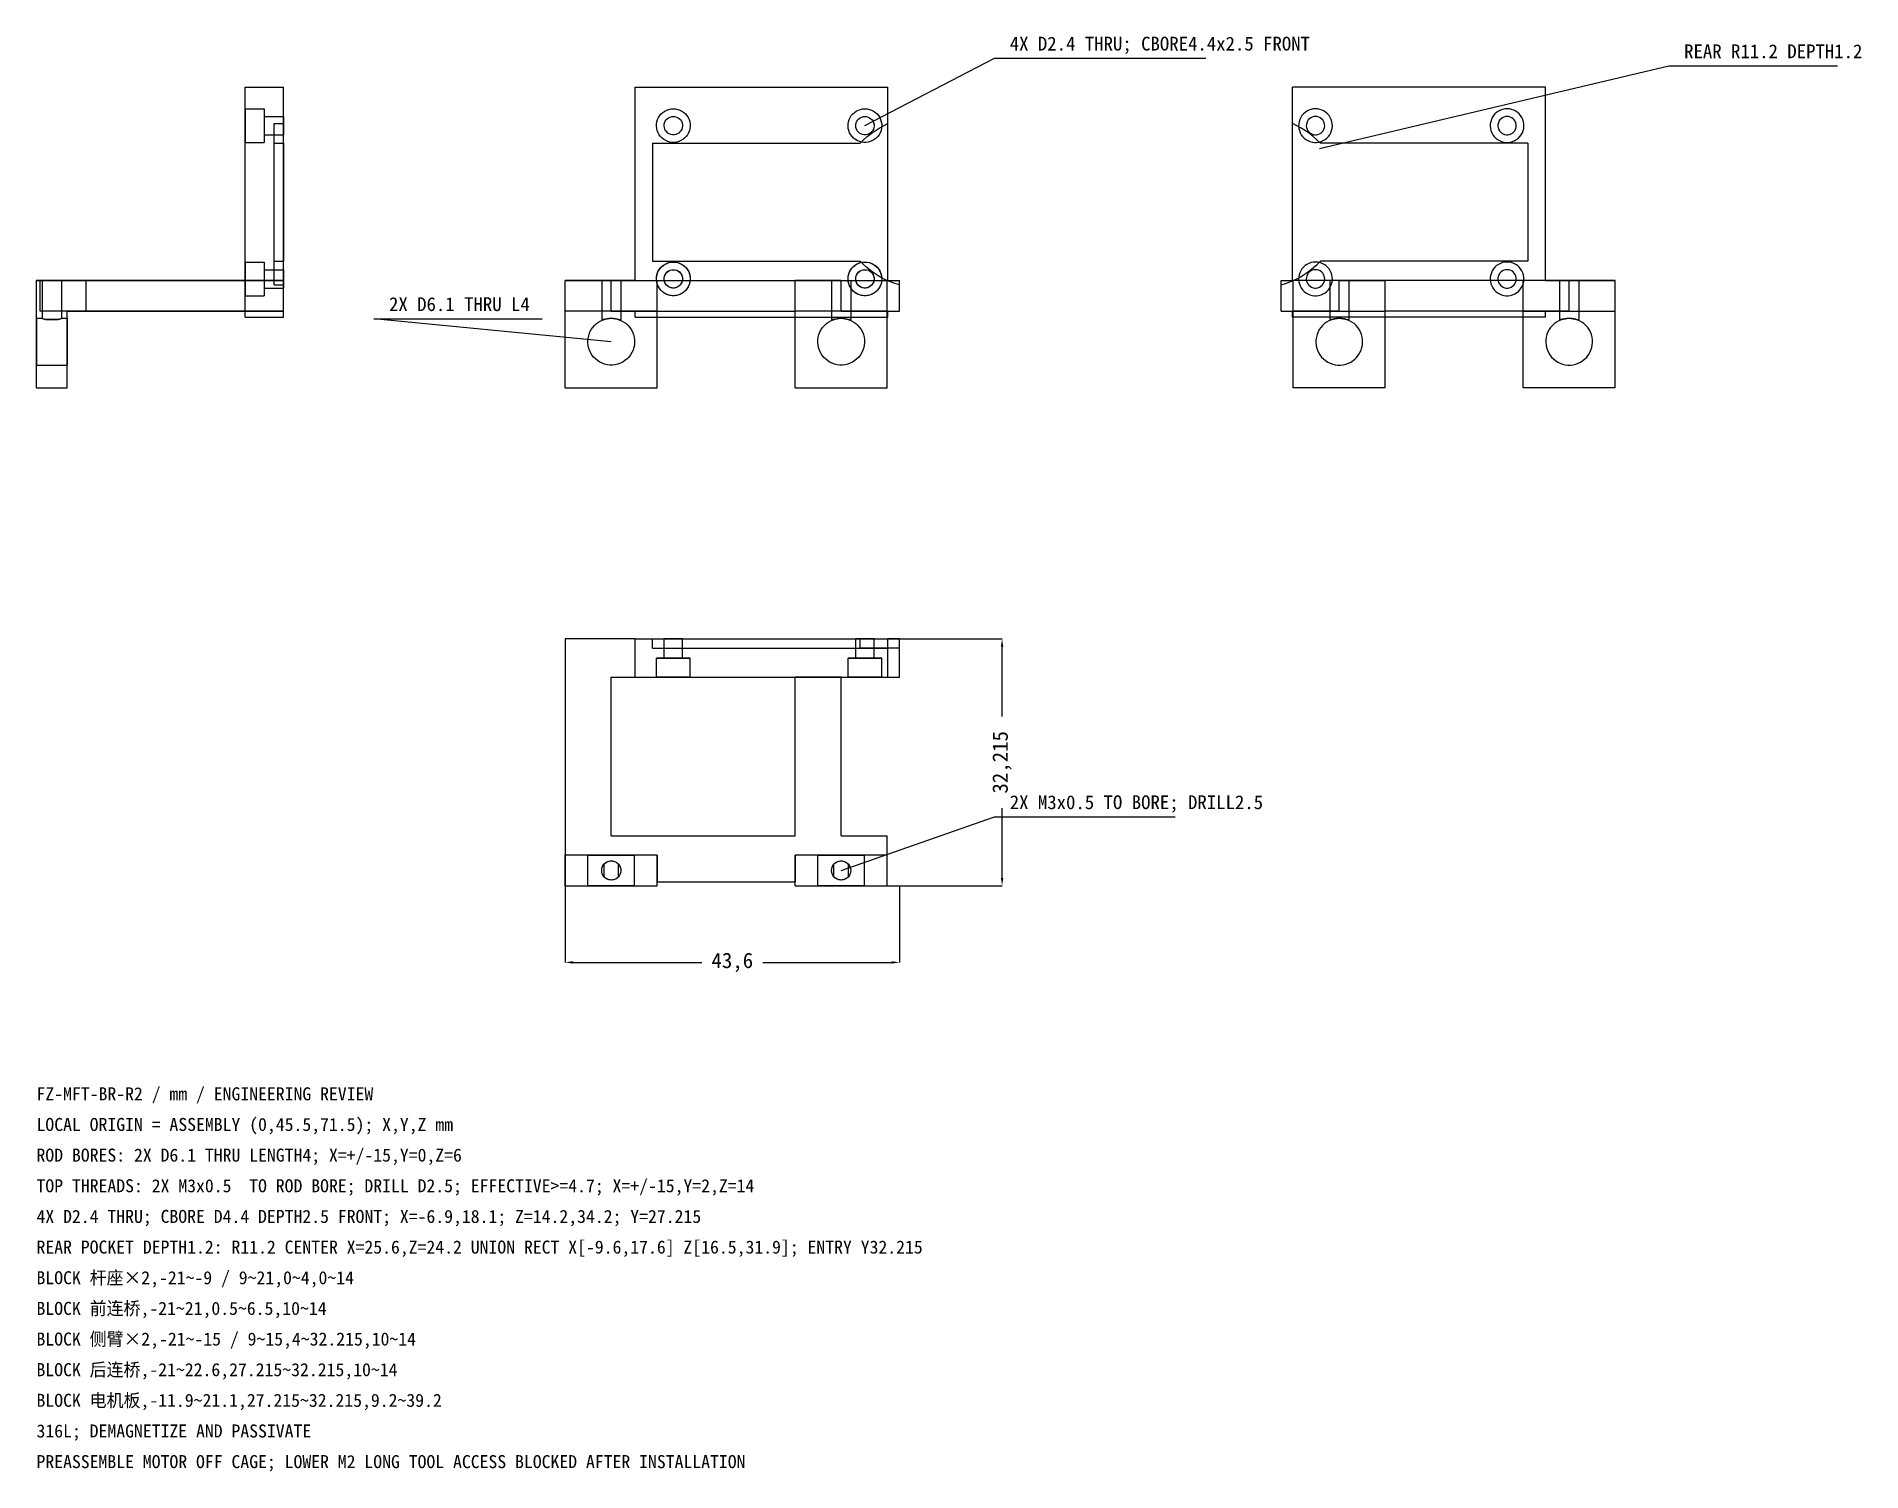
# Model space of a CAD drawing. Header units: millimetres. Extents: x -90 to 148, y -76 to 111.
import ezdxf

# ---------------------------------------------------------------- set-up
doc = ezdxf.new("R2010")
doc.units = ezdxf.units.MM
for name, color, linetype in [('DIM', 3, 'Continuous'), ('HIDDEN', 8, 'Continuous'), ('LEADERS', 4, 'Continuous'), ('NOTES', 7, 'Continuous'), ('VISIBLE', 7, 'Continuous')]:
    doc.layers.add(name, color=color, linetype=linetype)
doc.dimstyles.get("Standard").update_dxf_attribs({"dimtxt": 2.5, "dimasz": 2.5, "dimexe": 1.25, "dimexo": 0.625, "dimtad": 1, "dimcen": 2.5, "dimazin": 3, "dimtfac": 1, "dimtmove": 0, "dimatfit": 3})

msp = doc.modelspace()

# ---------------------------------------------------------------- texts
at = {"layer": 'NOTES'}
for s, height, p in [('4X D2.4 THRU; CBORE4.4x2.5 FRONT', 1.8, (37, 109)), ('REAR R11.2 DEPTH1.2', 1.8, (125, 108)), ('2X D6.1 THRU L4', 1.8, (-44, 75)), ('2X M3x0.5 TO BORE; DRILL2.5', 1.8, (37, 10)), ('FZ-MFT-BR-R2 / mm / ENGINEERING REVIEW', 1.7, (-90, -28)), ('LOCAL ORIGIN = ASSEMBLY (0,45.5,71.5); X,Y,Z mm', 1.7, (-90, -32)), ('ROD BORES: 2X D6.1 THRU LENGTH4; X=+/-15,Y=0,Z=6', 1.7, (-90, -36)), ('TOP THREADS: 2X M3x0.5  TO ROD BORE; DRILL D2.5; EFFECTIVE>=4.7; X=+/-15,Y=2,Z=14', 1.7, (-90, -40)), ('4X D2.4 THRU; CBORE D4.4 DEPTH2.5 FRONT; X=-6.9,18.1; Z=14.2,34.2; Y=27.215', 1.7, (-90, -44)), ('REAR POCKET DEPTH1.2: R11.2 CENTER X=25.6,Z=24.2 UNION RECT X[-9.6,17.6] Z[16.5,31.9]; ENTRY Y32.215', 1.7, (-90, -48)), ('BLOCK 杆座×2,-21~-9 / 9~21,0~4,0~14', 1.7, (-90, -52)), ('BLOCK 前连桥,-21~21,0.5~6.5,10~14', 1.7, (-90, -56)), ('BLOCK 侧臂×2,-21~-15 / 9~15,4~32.215,10~14', 1.7, (-90, -60)), ('BLOCK 后连桥,-21~22.6,27.215~32.215,10~14', 1.7, (-90, -64)), ('BLOCK 电机板,-11.9~21.1,27.215~32.215,9.2~39.2', 1.7, (-90, -68)), ('316L; DEMAGNETIZE AND PASSIVATE', 1.7, (-90, -72)), ('PREASSEMBLE MOTOR OFF CAGE; LOWER M2 LONG TOOL ACCESS BLOCKED AFTER INSTALLATION', 1.7, (-90, -76))]:
    msp.add_text(s, height=height, dxfattribs=at).set_placement(p)

# ---------------------------------------------------------------- blocks, each defined once
blk = doc.blocks.new('_CLOSEDFILLED')
at = {"color": 0, "linetype": 'BYBLOCK'}
blk.add_solid([(-1, 0.16), (0, 0), (-1, -0.16)], dxfattribs=at)
blk = doc.blocks.new('*D1')
for p, q in [((-21, 0), (-21, -10)), ((22.6, 0), (22.6, -10)), ((-20, -10), (-3.2, -10)), ((4.8, -10), (21.6, -10))]:
    blk.add_line(p, q)
at = {"layer": 'Defpoints'}
for p in [(-21, 0), (22.6, 0), (-21, -10)]:
    blk.add_point(p, dxfattribs=at)
at = {"layer": 'DIM', "rotation": 180}
blk.add_blockref('_CLOSEDFILLED', (-21, -10), dxfattribs=at)
at = {"layer": 'DIM'}
blk.add_blockref('_CLOSEDFILLED', (22.6, -10), dxfattribs=at)
at = {"layer": 'DIM', "insert": (0.8, -10), "char_height": 2, "attachment_point": 5}
blk.add_mtext('43,6', dxfattribs=at)
blk = doc.blocks.new('*D2')
for p, q in [((21, 32.21), (36, 32.21)), ((36, 22.11), (36, 31.21)), ((36, 1), (36, 10.11)), ((21, 0), (36, 0))]:
    blk.add_line(p, q)
at = {"layer": 'Defpoints'}
for p in [(21, 32.21), (21, 0), (36, 0)]:
    blk.add_point(p, dxfattribs=at)
at = {"layer": 'DIM'}
for p, rotation in [((36, 32.21), 90), ((36, 0), 270)]:
    blk.add_blockref('_CLOSEDFILLED', p, dxfattribs=dict(at, rotation=rotation))
at = {"layer": 'DIM', "insert": (36, 16.11), "char_height": 2, "attachment_point": 5, "rotation": 90}
blk.add_mtext('32,215', dxfattribs=at)

# ---------------------------------------------------------------- dimensions: what is measured, and where the dimension line sits
at = {"layer": 'DIM'}
dim = msp.add_linear_dim(base=(36, 0), p1=(21, 0), p2=(21, 32.21497), angle=90, dimstyle='Standard', override={"dimtxt": 2, "dimasz": 1, "dimdec": 4}, dxfattribs=at)
dim.commit()
dim.dimension.update_dxf_attribs({"geometry": '*D2', "text_midpoint": (36, 16.10748)})
dim = msp.add_linear_dim(base=(-21, -10), p1=(-21, 0), p2=(22.6, 0), dimstyle='Standard', override={"dimtxt": 2, "dimasz": 1, "dimdec": 4}, dxfattribs=at)
dim.commit()
dim.dimension.update_dxf_attribs({"geometry": '*D1', "text_midpoint": (0.8, -10)})

# ---------------------------------------------------------------- linework, layer by layer
at = {"layer": 'HIDDEN'}
for points in [[(-57.78503, 79), (-57.78503, 104.2)], [(21.1, 99.45622), (21.1, 104.2)], [(73.9, 79), (73.9, 104.2)], [(-62.78503, 101.4), (-62.78503, 101.34484), (-62.78503, 101.18213), (-62.78503, 100.92003), (-62.78503, 100.57168), (-62.78503, 100.15454), (-62.78503, 99.68955), (-62.78503, 99.2), (-62.78503, 98.71045), (-62.78503, 98.24546), (-62.78503, 97.82832), (-62.78503, 97.47997), (-62.78503, 97.21787), (-62.78503, 97.05516), (-62.78503, 97)], [(-62.78503, 101.4), (-60.28503, 101.4)], [(-60.28503, 101.4), (-60.28503, 101.34484), (-60.28503, 101.18213), (-60.28503, 100.92003), (-60.28503, 100.57168), (-60.28503, 100.15454), (-60.28503, 99.68955), (-60.28503, 99.2), (-60.28503, 98.71045), (-60.28503, 98.24546), (-60.28503, 97.82832), (-60.28503, 97.47997), (-60.28503, 97.21787), (-60.28503, 97.05516), (-60.28503, 97)], [(-60.28503, 100.4), (-57.78503, 100.4)], [(-60.28503, 100.4), (-60.28503, 100.36991), (-60.28503, 100.28116), (-60.28503, 100.1382), (-60.28503, 99.94819), (-60.28503, 99.72066), (-60.28503, 99.46703), (-60.28503, 99.2), (-60.28503, 98.93297), (-60.28503, 98.67934), (-60.28503, 98.45181), (-60.28503, 98.2618), (-60.28503, 98.11884), (-60.28503, 98.03009), (-60.28503, 98)], [(-57.78503, 100.4), (-57.78503, 100.36991), (-57.78503, 100.28116), (-57.78503, 100.1382), (-57.78503, 99.94819), (-57.78503, 99.72066), (-57.78503, 99.46703), (-57.78503, 99.2), (-57.78503, 98.93297), (-57.78503, 98.67934), (-57.78503, 98.45181), (-57.78503, 98.2618), (-57.78503, 98.11884), (-57.78503, 98.03009), (-57.78503, 98)], [(76.9, 101.4), (76.60677, 101.38037), (76.31877, 101.32183), (76.04114, 101.22543), (75.77884, 101.09288), (75.53655, 100.92656), (75.31859, 100.72942), (75.12885, 100.505), (74.97071, 100.25728), (74.847, 99.9907), (74.75993, 99.71), (74.71105, 99.42021), (74.70123, 99.12649), (74.73065, 98.83408), (74.79877, 98.54819), (74.9044, 98.27394), (75.04564, 98.01622), (75.21997, 97.77962), (75.42427, 97.56837), (75.65492, 97.38623), (75.90778, 97.23646), (76.17835, 97.12173), (76.46179, 97.04408), (76.75306, 97.00491), (77.04694, 97.00491), (77.33821, 97.04408), (77.62165, 97.12173), (77.89222, 97.23646), (78.14508, 97.38623), (78.37573, 97.56837), (78.58003, 97.77962), (78.75436, 98.01622), (78.8956, 98.27394), (79.00123, 98.54819), (79.06935, 98.83408), (79.09877, 99.12649), (79.08895, 99.42021), (79.04007, 99.71), (78.953, 99.9907), (78.82929, 100.25728), (78.67115, 100.505), (78.48141, 100.72942), (78.26345, 100.92656), (78.02116, 101.09288), (77.75886, 101.22543), (77.48123, 101.32183), (77.19323, 101.38037), (76.9, 101.4)], [(101.9, 101.4), (101.60677, 101.38037), (101.31877, 101.32183), (101.04114, 101.22543), (100.77884, 101.09288), (100.53655, 100.92656), (100.31859, 100.72942), (100.12885, 100.505), (99.97071, 100.25728), (99.847, 99.9907), (99.75993, 99.71), (99.71105, 99.42021), (99.70123, 99.12649), (99.73065, 98.83408), (99.79877, 98.54819), (99.9044, 98.27394), (100.04564, 98.01622), (100.21997, 97.77962), (100.42427, 97.56837), (100.65492, 97.38623), (100.90778, 97.23646), (101.17835, 97.12173), (101.46179, 97.04408), (101.75306, 97.00491), (102.04694, 97.00491), (102.33821, 97.04408), (102.62165, 97.12173), (102.89222, 97.23646), (103.14508, 97.38623), (103.37573, 97.56837), (103.58003, 97.77962), (103.75436, 98.01622), (103.8956, 98.27394), (104.00123, 98.54819), (104.06935, 98.83408), (104.09877, 99.12649), (104.08895, 99.42021), (104.04007, 99.71), (103.953, 99.9907), (103.82929, 100.25728), (103.67115, 100.505), (103.48141, 100.72942), (103.26345, 100.92656), (103.02116, 101.09288), (102.75886, 101.22543), (102.48123, 101.32183), (102.19323, 101.38037), (101.9, 101.4)], [(-60.28503, 98), (-57.78503, 98)], [(-58.98503, 96.9), (-58.98503, 97.1288), (-58.98503, 97.35116), (-58.98503, 97.56688), (-58.98503, 97.7758), (-58.98503, 97.97774), (-58.98503, 98.17255), (-58.98503, 98.36005), (-58.98503, 98.54011), (-58.98503, 98.71257), (-58.98503, 98.87729), (-58.98503, 99.03414), (-58.98503, 99.18299), (-58.98503, 99.32372), (-58.98503, 99.45622)], [(17.46673, 96.9), (17.91894, 97.35116), (18.39614, 97.7758), (18.89676, 98.17255), (19.41919, 98.54011), (19.96173, 98.87729), (20.52261, 99.18299), (21.1, 99.45622)], [(21.1, 79), (21.1, 99.45622)], [(-62.78503, 97), (-60.28503, 97)], [(-58.98503, 81.5), (-58.98503, 96.9)], [(-9.6, 96.9), (17.46673, 96.9)], [(-9.6, 96.9), (-9.6, 81.5)], [(-62.78503, 81.4), (-62.78503, 81.34484), (-62.78503, 81.18213), (-62.78503, 80.92003), (-62.78503, 80.57168), (-62.78503, 80.15454), (-62.78503, 79.68955), (-62.78503, 79.2), (-62.78503, 78.71045), (-62.78503, 78.24546), (-62.78503, 77.82832), (-62.78503, 77.47997), (-62.78503, 77.21787), (-62.78503, 77.05516), (-62.78503, 77)], [(-62.78503, 81.4), (-60.28503, 81.4)], [(-60.28503, 81.4), (-60.28503, 81.34484), (-60.28503, 81.18213), (-60.28503, 80.92003), (-60.28503, 80.57168), (-60.28503, 80.15454), (-60.28503, 79.68955), (-60.28503, 79.2), (-60.28503, 78.71045), (-60.28503, 78.24546), (-60.28503, 77.82832), (-60.28503, 77.47997), (-60.28503, 77.21787), (-60.28503, 77.05516), (-60.28503, 77)], [(-58.98503, 78.40926), (-58.98503, 78.53336), (-58.98503, 78.67342), (-58.98503, 78.82923), (-58.98503, 79.00056), (-58.98503, 79.18715), (-58.98503, 79.38872), (-58.98503, 79.60498), (-58.98503, 79.83559), (-58.98503, 80.08021), (-58.98503, 80.33848), (-58.98503, 80.61001), (-58.98503, 80.89439), (-58.98503, 81.19121), (-58.98503, 81.5)], [(-9.6, 81.5), (17.46673, 81.5)], [(-6.9, 81.4), (-6.60677, 81.38037), (-6.31877, 81.32183), (-6.04114, 81.22543), (-5.77884, 81.09288), (-5.53655, 80.92656), (-5.31859, 80.72942), (-5.12885, 80.505), (-4.97071, 80.25728), (-4.847, 79.9907), (-4.75993, 79.71), (-4.71105, 79.42021), (-4.70123, 79.12649), (-4.73065, 78.83408), (-4.79877, 78.54819), (-4.9044, 78.27394), (-5.04564, 78.01622), (-5.21997, 77.77962), (-5.42427, 77.56837), (-5.65492, 77.38623), (-5.90778, 77.23646), (-6.17835, 77.12173), (-6.46179, 77.04408), (-6.75306, 77.00491), (-7.04694, 77.00491), (-7.33821, 77.04408), (-7.62165, 77.12173), (-7.89222, 77.23646), (-8.14508, 77.38623), (-8.37573, 77.56837), (-8.58003, 77.77962), (-8.75436, 78.01622), (-8.8956, 78.27394), (-9.00123, 78.54819), (-9.06935, 78.83408), (-9.09877, 79.12649), (-9.08895, 79.42021), (-9.04007, 79.71), (-8.953, 79.9907), (-8.82929, 80.25728), (-8.67115, 80.505), (-8.48141, 80.72942), (-8.26345, 80.92656), (-8.02116, 81.09288), (-7.75886, 81.22543), (-7.48123, 81.32183), (-7.19323, 81.38037), (-6.9, 81.4)], [(18.1, 81.4), (18.39323, 81.38037), (18.68123, 81.32183), (18.95886, 81.22543), (19.22116, 81.09288), (19.46345, 80.92656), (19.68141, 80.72942), (19.87115, 80.505), (20.02929, 80.25728), (20.153, 79.9907), (20.24007, 79.71), (20.28895, 79.42021), (20.29877, 79.12649), (20.26935, 78.83408), (20.20123, 78.54819), (20.0956, 78.27394), (19.95436, 78.01622), (19.78003, 77.77962), (19.57573, 77.56837), (19.34508, 77.38623), (19.09222, 77.23646), (18.82165, 77.12173), (18.53821, 77.04408), (18.24694, 77.00491), (17.95306, 77.00491), (17.66179, 77.04408), (17.37835, 77.12173), (17.10778, 77.23646), (16.85492, 77.38623), (16.62427, 77.56837), (16.41997, 77.77962), (16.24564, 78.01622), (16.1044, 78.27394), (15.99877, 78.54819), (15.93065, 78.83408), (15.90123, 79.12649), (15.91105, 79.42021), (15.95993, 79.71), (16.047, 79.9907), (16.17071, 80.25728), (16.32885, 80.505), (16.51859, 80.72942), (16.73655, 80.92656), (16.97884, 81.09288), (17.24114, 81.22543), (17.51877, 81.32183), (17.80677, 81.38037), (18.1, 81.4)], [(22.6, 78.40926), (22.02027, 78.58748), (21.45104, 78.79682), (20.89398, 79.03667), (20.35071, 79.30632), (19.82284, 79.60498), (19.31191, 79.93178), (18.81942, 80.28576), (18.34682, 80.66587), (17.89548, 81.07102), (17.46673, 81.5)], [(76.9, 81.4), (76.60677, 81.38037), (76.31877, 81.32183), (76.04114, 81.22543), (75.77884, 81.09288), (75.53655, 80.92656), (75.31859, 80.72942), (75.12885, 80.505), (74.97071, 80.25728), (74.847, 79.9907), (74.75993, 79.71), (74.71105, 79.42021), (74.70123, 79.12649), (74.73065, 78.83408), (74.79877, 78.54819), (74.9044, 78.27394), (75.04564, 78.01622), (75.21997, 77.77962), (75.42427, 77.56837), (75.65492, 77.38623), (75.90778, 77.23646), (76.17835, 77.12173), (76.46179, 77.04408), (76.75306, 77.00491), (77.04694, 77.00491), (77.33821, 77.04408), (77.62165, 77.12173), (77.89222, 77.23646), (78.14508, 77.38623), (78.37573, 77.56837), (78.58003, 77.77962), (78.75436, 78.01622), (78.8956, 78.27394), (79.00123, 78.54819), (79.06935, 78.83408), (79.09877, 79.12649), (79.08895, 79.42021), (79.04007, 79.71), (78.953, 79.9907), (78.82929, 80.25728), (78.67115, 80.505), (78.48141, 80.72942), (78.26345, 80.92656), (78.02116, 81.09288), (77.75886, 81.22543), (77.48123, 81.32183), (77.19323, 81.38037), (76.9, 81.4)], [(101.9, 81.4), (101.60677, 81.38037), (101.31877, 81.32183), (101.04114, 81.22543), (100.77884, 81.09288), (100.53655, 80.92656), (100.31859, 80.72942), (100.12885, 80.505), (99.97071, 80.25728), (99.847, 79.9907), (99.75993, 79.71), (99.71105, 79.42021), (99.70123, 79.12649), (99.73065, 78.83408), (99.79877, 78.54819), (99.9044, 78.27394), (100.04564, 78.01622), (100.21997, 77.77962), (100.42427, 77.56837), (100.65492, 77.38623), (100.90778, 77.23646), (101.17835, 77.12173), (101.46179, 77.04408), (101.75306, 77.00491), (102.04694, 77.00491), (102.33821, 77.04408), (102.62165, 77.12173), (102.89222, 77.23646), (103.14508, 77.38623), (103.37573, 77.56837), (103.58003, 77.77962), (103.75436, 78.01622), (103.8956, 78.27394), (104.00123, 78.54819), (104.06935, 78.83408), (104.09877, 79.12649), (104.08895, 79.42021), (104.04007, 79.71), (103.953, 79.9907), (103.82929, 80.25728), (103.67115, 80.505), (103.48141, 80.72942), (103.26345, 80.92656), (103.02116, 81.09288), (102.75886, 81.22543), (102.48123, 81.32183), (102.19323, 81.38037), (101.9, 81.4)], [(-57.78503, 79), (-90, 79)], [(-90, 79), (-89.5, 79)], [(-89.5, 75), (-89.5, 79)], [(-86.75, 79), (-86.78134, 79), (-86.87379, 79), (-87.02271, 79), (-87.22064, 79), (-87.45765, 79), (-87.72185, 79), (-88, 79), (-88.27815, 79), (-88.54235, 79), (-88.77936, 79), (-88.97729, 79), (-89.12621, 79), (-89.21866, 79), (-89.25, 79)], [(-89.25, 79), (-89.24214, 79), (-89.21866, 79), (-89.17985, 79), (-89.12621, 79), (-89.05841, 79), (-88.97729, 79), (-88.88388, 79), (-88.77936, 79), (-88.66504, 79), (-88.54235, 79), (-88.41285, 79), (-88.27815, 79), (-88.13996, 79), (-88, 79)], [(-89.25, 79), (-89.25, 74.05)], [(-88, 79), (-87.86004, 79), (-87.72185, 79), (-87.58715, 79), (-87.45765, 79), (-87.33496, 79), (-87.22064, 79), (-87.11612, 79), (-87.02271, 79), (-86.94159, 79), (-86.87379, 79), (-86.82015, 79), (-86.78134, 79), (-86.75786, 79), (-86.75, 79)], [(-86.75, 79), (-86.75, 74.05)], [(-62.78503, 79), (-57.78503, 79)], [(-60.28503, 80.4), (-57.78503, 80.4)], [(-60.28503, 80.4), (-60.28503, 80.36991), (-60.28503, 80.28116), (-60.28503, 80.1382), (-60.28503, 79.94819), (-60.28503, 79.72066), (-60.28503, 79.46703), (-60.28503, 79.2), (-60.28503, 78.93297), (-60.28503, 78.67934), (-60.28503, 78.45181), (-60.28503, 78.2618), (-60.28503, 78.11884), (-60.28503, 78.03009), (-60.28503, 78)], [(-57.78503, 80.4), (-57.78503, 80.36991), (-57.78503, 80.28116), (-57.78503, 80.1382), (-57.78503, 79.94819), (-57.78503, 79.72066), (-57.78503, 79.46703), (-57.78503, 79.2), (-57.78503, 78.93297), (-57.78503, 78.67934), (-57.78503, 78.45181), (-57.78503, 78.2618), (-57.78503, 78.11884), (-57.78503, 78.03009), (-57.78503, 78)], [(-57.78503, 75), (-57.78503, 79)], [(-21, 75), (-21, 79)], [(-11.9, 79), (-21, 79)], [(-16.25, 79), (-16.21866, 79), (-16.12621, 79), (-15.97729, 79), (-15.77936, 79), (-15.54235, 79), (-15.27815, 79), (-15, 79), (-14.72185, 79), (-14.45765, 79), (-14.22064, 79), (-14.02271, 79), (-13.87379, 79), (-13.78134, 79), (-13.75, 79)], [(-16.25, 79), (-16.25, 73.9)], [(-15, 75), (-15, 79)], [(-15, 79), (-11.9, 79)], [(-15, 79), (9, 79)], [(-13.75, 79), (-13.75, 73.9)], [(-4.70911, 79), (-4.75573, 78.70797), (-4.84109, 78.42483), (-4.96366, 78.15569), (-5.12121, 77.90543), (-5.31091, 77.67856), (-5.52932, 77.47918), (-5.7725, 77.31089), (-6.03605, 77.17674), (-6.31521, 77.07915), (-6.60494, 77.01988), (-6.9, 77), (-7.19506, 77.01988), (-7.48479, 77.07915), (-7.76395, 77.17674), (-8.0275, 77.31089), (-8.27068, 77.47918), (-8.48909, 77.67856), (-8.67879, 77.90543), (-8.83634, 78.15569), (-8.95891, 78.42483), (-9.04427, 78.70797), (-9.09089, 79)], [(-9, 75), (-9, 79)], [(-6.9, 80.4), (-6.68573, 80.38072), (-6.47835, 80.32348), (-6.28452, 80.23014), (-6.11047, 80.10369), (-5.9618, 79.94819), (-5.84329, 79.76864), (-5.75873, 79.57082), (-5.71086, 79.36108), (-5.70121, 79.14616), (-5.73009, 78.93297), (-5.79657, 78.72837), (-5.89851, 78.53892), (-6.03265, 78.37072), (-6.19466, 78.22918), (-6.37934, 78.11884), (-6.58076, 78.04324), (-6.79243, 78.00483), (-7.00757, 78.00483), (-7.21924, 78.04324), (-7.42066, 78.11884), (-7.60534, 78.22918), (-7.76735, 78.37072), (-7.90149, 78.53892), (-8.00343, 78.72837), (-8.06991, 78.93297), (-8.09879, 79.14616), (-8.08914, 79.36108), (-8.04127, 79.57082), (-7.95671, 79.76864), (-7.8382, 79.94819), (-7.68953, 80.10369), (-7.51548, 80.23014), (-7.32165, 80.32348), (-7.11427, 80.38072), (-6.9, 80.4)], [(-5.71678, 79), (-5.76985, 78.79657), (-5.8576, 78.60553), (-5.97734, 78.43273), (-6.1254, 78.28348), (-6.29724, 78.16237), (-6.48758, 78.0731), (-6.69058, 78.01842), (-6.9, 78), (-7.10942, 78.01842), (-7.31242, 78.0731), (-7.50276, 78.16237), (-7.6746, 78.28348), (-7.82266, 78.43273), (-7.9424, 78.60553), (-8.03015, 78.79657), (-8.08322, 79)], [(15, 79), (9, 79)], [(9, 75), (9, 79)], [(13.75, 79), (13.78134, 79), (13.87379, 79), (14.02271, 79), (14.22064, 79), (14.45765, 79), (14.72185, 79), (15, 79), (15.27815, 79), (15.54235, 79), (15.77936, 79), (15.97729, 79), (16.12621, 79), (16.21866, 79), (16.25, 79)], [(13.75, 79), (13.75, 73.9)], [(15, 75), (15, 79)], [(15, 79), (21, 79)], [(20.29089, 79), (20.24427, 78.70797), (20.15891, 78.42483), (20.03634, 78.15569), (19.87879, 77.90543), (19.68909, 77.67856), (19.47068, 77.47918), (19.2275, 77.31089), (18.96395, 77.17674), (18.68479, 77.07915), (18.39506, 77.01988), (18.1, 77), (17.80494, 77.01988), (17.51521, 77.07915), (17.23605, 77.17674), (16.9725, 77.31089), (16.72932, 77.47918), (16.51091, 77.67856), (16.32121, 77.90543), (16.16366, 78.15569), (16.04109, 78.42483), (15.95573, 78.70797), (15.90911, 79)], [(16.25, 79), (16.25, 73.9)], [(18.1, 80.4), (18.31427, 80.38072), (18.52165, 80.32348), (18.71548, 80.23014), (18.88953, 80.10369), (19.0382, 79.94819), (19.15671, 79.76864), (19.24127, 79.57082), (19.28914, 79.36108), (19.29879, 79.14616), (19.26991, 78.93297), (19.20343, 78.72837), (19.10149, 78.53892), (18.96735, 78.37072), (18.80534, 78.22918), (18.62066, 78.11884), (18.41924, 78.04324), (18.20757, 78.00483), (17.99243, 78.00483), (17.78076, 78.04324), (17.57934, 78.11884), (17.39466, 78.22918), (17.23265, 78.37072), (17.09851, 78.53892), (16.99657, 78.72837), (16.93009, 78.93297), (16.90121, 79.14616), (16.91086, 79.36108), (16.95873, 79.57082), (17.04329, 79.76864), (17.1618, 79.94819), (17.31047, 80.10369), (17.48452, 80.23014), (17.67835, 80.32348), (17.88573, 80.38072), (18.1, 80.4)], [(19.28322, 79), (19.23015, 78.79657), (19.1424, 78.60553), (19.02266, 78.43273), (18.8746, 78.28348), (18.70276, 78.16237), (18.51242, 78.0731), (18.30942, 78.01842), (18.1, 78), (17.89058, 78.01842), (17.68758, 78.0731), (17.49724, 78.16237), (17.3254, 78.28348), (17.17734, 78.43273), (17.0576, 78.60553), (16.96985, 78.79657), (16.91678, 79)], [(21, 75), (21, 79)], [(22.6, 78.40926), (22.6, 79)], [(72.4, 75), (72.4, 79)], [(86, 79), (74, 79)], [(75.71678, 79), (74, 79)], [(74, 75), (74, 79)], [(74, 65), (74, 79)], [(80, 79), (78.08322, 79)], [(81.25, 79), (81.21866, 79), (81.12621, 79), (80.97729, 79), (80.77936, 79), (80.54235, 79), (80.27815, 79), (80, 79), (79.72185, 79), (79.45765, 79), (79.22064, 79), (79.02271, 79), (78.87379, 79), (78.78134, 79), (78.75, 79)], [(78.75, 79), (78.75, 73.9)], [(80, 75), (80, 79)], [(80, 79), (86, 79)], [(81.25, 79), (81.25, 73.9)], [(86, 75), (86, 79)], [(104, 79), (86, 79)], [(100.71678, 79), (86, 79)], [(86, 65), (86, 79)], [(106.9, 79), (103.08322, 79)], [(116, 79), (104, 79)], [(104, 75), (104, 79)], [(104, 65), (104, 79)], [(111.25, 79), (111.21866, 79), (111.12621, 79), (110.97729, 79), (110.77936, 79), (110.54235, 79), (110.27815, 79), (110, 79), (109.72185, 79), (109.45765, 79), (109.22064, 79), (109.02271, 79), (108.87379, 79), (108.78134, 79), (108.75, 79)], [(108.75, 79), (108.75, 73.9)], [(110, 75), (110, 79)], [(111.25, 79), (111.25, 73.9)], [(116, 65), (116, 79)], [(-62.78503, 77), (-60.28503, 77)], [(-60.28503, 78), (-57.78503, 78)], [(22.6, 75), (22.6, 78.40926)], [(-90, 74.05), (-90, 73.97353), (-90, 73.74796), (-90, 73.38459), (-90, 72.90164), (-90, 72.32335), (-90, 71.67869), (-90, 71), (-90, 70.32131), (-90, 69.67665), (-90, 69.09836), (-90, 68.61541), (-90, 68.25204), (-90, 68.02647), (-90, 67.95)], [(-90, 74.05), (-89.25, 74.05)], [(-86, 75), (-89.5, 75)], [(-89.25, 74.05), (-89.24187, 74.04668), (-89.21791, 74.03699), (-89.12709, 74.00172), (-88.81854, 73.9)], [(-88.81854, 73.9), (-89.12708, 74.00172), (-89.21791, 74.03699), (-89.24187, 74.04668), (-89.25, 74.05)], [(-88.81854, 73.9), (-88.76931, 73.9), (-88.71809, 73.9), (-88.665, 73.9), (-88.61019, 73.9), (-88.55378, 73.9), (-88.49594, 73.9), (-88.43681, 73.9), (-88.37654, 73.9), (-88.31529, 73.9), (-88.25322, 73.9), (-88.19049, 73.9), (-88.12727, 73.9), (-88.06372, 73.9), (-88, 73.9)], [(-87.18146, 73.9), (-87.28191, 73.9), (-87.38981, 73.9), (-87.50406, 73.9), (-87.62346, 73.9), (-87.74678, 73.9), (-87.87273, 73.9), (-88, 73.9), (-88.12727, 73.9), (-88.25322, 73.9), (-88.37654, 73.9), (-88.49594, 73.9), (-88.61019, 73.9), (-88.71809, 73.9), (-88.81854, 73.9)], [(-88.81854, 73.9), (-87.18146, 73.9)], [(-88, 73.9), (-87.93628, 73.9), (-87.87273, 73.9), (-87.80951, 73.9), (-87.74678, 73.9), (-87.68471, 73.9), (-87.62346, 73.9), (-87.56319, 73.9), (-87.50406, 73.9), (-87.44622, 73.9), (-87.38981, 73.9), (-87.335, 73.9), (-87.28191, 73.9), (-87.23069, 73.9), (-87.18146, 73.9)], [(-86.75, 74.05), (-86.75813, 74.04668), (-86.78209, 74.03699), (-86.87291, 74.00172), (-87.18146, 73.9)], [(-87.18146, 73.9), (-86.87292, 74.00172), (-86.78209, 74.03699), (-86.75813, 74.04668), (-86.75, 74.05)], [(-86.75, 74.05), (-86, 74.05)], [(-57.78503, 75), (-86, 75)], [(-86, 74.05), (-86, 73.97353), (-86, 73.74796), (-86, 73.38459), (-86, 72.90164), (-86, 72.32335), (-86, 71.67869), (-86, 71), (-86, 70.32131), (-86, 69.67665), (-86, 69.09836), (-86, 68.61541), (-86, 68.25204), (-86, 68.02647), (-86, 67.95)], [(-11.9, 75), (-21, 75)], [(-9, 75), (-21, 75)], [(-21, 65), (-21, 75)], [(-15.94472, 73.9), (-15.98522, 73.9), (-16.02315, 73.9), (-16.05843, 73.9), (-16.09095, 73.9), (-16.12064, 73.9), (-16.14741, 73.9), (-16.1712, 73.9), (-16.19194, 73.9), (-16.20958, 73.9), (-16.22408, 73.9), (-16.2354, 73.9), (-16.2435, 73.9), (-16.24837, 73.9), (-16.25, 73.9)], [(-15, 74.05), (-15.2814, 74.03699), (-15.54054, 74.00172), (-15.76307, 73.953), (-15.94472, 73.9)], [(-15.94472, 73.9), (-15.76307, 73.953), (-15.54054, 74.00172), (-15.2814, 74.03699), (-15, 74.05)], [(-15, 75), (-11.9, 75)], [(-15, 75), (9, 75)], [(-14.05528, 73.9), (-14.23693, 73.953), (-14.45946, 74.00172), (-14.7186, 74.03699), (-15, 74.05)], [(-15, 74.05), (-14.7186, 74.03699), (-14.45946, 74.00172), (-14.23693, 73.953), (-14.05528, 73.9)], [(-14.05528, 73.9), (-14.01478, 73.9), (-13.97685, 73.9), (-13.94157, 73.9), (-13.90905, 73.9), (-13.87936, 73.9), (-13.85259, 73.9), (-13.8288, 73.9), (-13.80806, 73.9), (-13.79042, 73.9), (-13.77592, 73.9), (-13.7646, 73.9), (-13.7565, 73.9), (-13.75163, 73.9), (-13.75, 73.9)], [(-11.9, 74.2), (-11.9, 75)], [(-11.9, 74.2), (-9, 74.2)], [(-11.9, 74.2), (21.1, 74.2)], [(-9, 65), (-9, 75)], [(15, 75), (9, 75)], [(21, 75), (9, 75)], [(9, 65), (9, 75)], [(9, 74.2), (21, 74.2)], [(14.05528, 73.9), (14.01478, 73.9), (13.97685, 73.9), (13.94157, 73.9), (13.90905, 73.9), (13.87936, 73.9), (13.85259, 73.9), (13.8288, 73.9), (13.80806, 73.9), (13.79042, 73.9), (13.77592, 73.9), (13.7646, 73.9), (13.7565, 73.9), (13.75163, 73.9), (13.75, 73.9)], [(15, 74.05), (14.7186, 74.03699), (14.45946, 74.00172), (14.23693, 73.953), (14.05528, 73.9)], [(14.05528, 73.9), (14.23693, 73.953), (14.45946, 74.00172), (14.7186, 74.03699), (15, 74.05)], [(15, 75), (21, 75)], [(15.94472, 73.9), (15.76307, 73.953), (15.54054, 74.00172), (15.2814, 74.03699), (15, 74.05)], [(15, 74.05), (15.2814, 74.03699), (15.54054, 74.00172), (15.76307, 73.953), (15.94472, 73.9)], [(15.94472, 73.9), (15.98522, 73.9), (16.02315, 73.9), (16.05843, 73.9), (16.09095, 73.9), (16.12064, 73.9), (16.14741, 73.9), (16.1712, 73.9), (16.19194, 73.9), (16.20958, 73.9), (16.22408, 73.9), (16.2354, 73.9), (16.2435, 73.9), (16.24837, 73.9), (16.25, 73.9)], [(21, 65), (21, 75)], [(74, 75), (86, 75)], [(80, 75), (74, 75)], [(74, 74.2), (74, 75)], [(79.05528, 73.9), (79.01478, 73.9), (78.97685, 73.9), (78.94157, 73.9), (78.90905, 73.9), (78.87936, 73.9), (78.85259, 73.9), (78.8288, 73.9), (78.80806, 73.9), (78.79042, 73.9), (78.77592, 73.9), (78.7646, 73.9), (78.7565, 73.9), (78.75163, 73.9), (78.75, 73.9)], [(79.05528, 73.9), (79.23693, 73.953), (79.45946, 74.00172), (79.7186, 74.03699), (80, 74.05)], [(80, 74.05), (79.7186, 74.03699), (79.45946, 74.00172), (79.23693, 73.953), (79.05528, 73.9)], [(80, 75), (86, 75)], [(80, 74.05), (80.2814, 74.03699), (80.54054, 74.00172), (80.76307, 73.953), (80.94472, 73.9)], [(80.94472, 73.9), (80.76307, 73.953), (80.54054, 74.00172), (80.2814, 74.03699), (80, 74.05)], [(80.94472, 73.9), (80.98522, 73.9), (81.02315, 73.9), (81.05843, 73.9), (81.09095, 73.9), (81.12064, 73.9), (81.14741, 73.9), (81.1712, 73.9), (81.19194, 73.9), (81.20958, 73.9), (81.22408, 73.9), (81.2354, 73.9), (81.2435, 73.9), (81.24837, 73.9), (81.25, 73.9)], [(104, 75), (86, 75)], [(106.9, 75), (86, 75)], [(86, 74.2), (86, 75)], [(104, 75), (110, 75)], [(104, 74.2), (104, 75)], [(109.05528, 73.9), (109.01478, 73.9), (108.97685, 73.9), (108.94157, 73.9), (108.90905, 73.9), (108.87936, 73.9), (108.85259, 73.9), (108.8288, 73.9), (108.80806, 73.9), (108.79042, 73.9), (108.77592, 73.9), (108.7646, 73.9), (108.7565, 73.9), (108.75163, 73.9), (108.75, 73.9)], [(109.05528, 73.9), (109.23693, 73.953), (109.45946, 74.00172), (109.7186, 74.03699), (110, 74.05)], [(110, 74.05), (109.7186, 74.03699), (109.45946, 74.00172), (109.23693, 73.953), (109.05528, 73.9)], [(110, 74.05), (110.2814, 74.03699), (110.54054, 74.00172), (110.76307, 73.953), (110.94472, 73.9)], [(110.94472, 73.9), (110.76307, 73.953), (110.54054, 74.00172), (110.2814, 74.03699), (110, 74.05)], [(110.94472, 73.9), (110.98522, 73.9), (111.02315, 73.9), (111.05843, 73.9), (111.09095, 73.9), (111.12064, 73.9), (111.14741, 73.9), (111.1712, 73.9), (111.19194, 73.9), (111.20958, 73.9), (111.22408, 73.9), (111.2354, 73.9), (111.2435, 73.9), (111.24837, 73.9), (111.25, 73.9)], [(-90, 67.95), (-86, 67.95)], [(-21, 32.21497), (-21, 4)], [(-9.6, 32.21497), (17.46673, 32.21497)], [(-9.6, 31.01497), (-9.6, 32.21497)], [(-9.6, 31.01497), (17.46673, 31.01497)], [(-5.7, 32.21497), (-5.73009, 32.21497), (-5.81884, 32.21497), (-5.9618, 32.21497), (-6.15181, 32.21497), (-6.37934, 32.21497), (-6.63297, 32.21497), (-6.9, 32.21497), (-7.16703, 32.21497), (-7.42066, 32.21497), (-7.64819, 32.21497), (-7.8382, 32.21497), (-7.98116, 32.21497), (-8.06991, 32.21497), (-8.1, 32.21497)], [(-8.1, 32.21497), (-8.09245, 32.21497), (-8.06991, 32.21497), (-8.03266, 32.21497), (-7.98116, 32.21497), (-7.91607, 32.21497), (-7.8382, 32.21497), (-7.74853, 32.21497), (-7.64819, 32.21497), (-7.53844, 32.21497), (-7.42066, 32.21497), (-7.29633, 32.21497), (-7.16703, 32.21497), (-7.03436, 32.21497), (-6.9, 32.21497)], [(-8.1, 29.71497), (-8.1, 32.21497)], [(-6.9, 32.21497), (-6.76564, 32.21497), (-6.63297, 32.21497), (-6.50367, 32.21497), (-6.37934, 32.21497), (-6.26156, 32.21497), (-6.15181, 32.21497), (-6.05147, 32.21497), (-5.9618, 32.21497), (-5.88393, 32.21497), (-5.81884, 32.21497), (-5.76734, 32.21497), (-5.73009, 32.21497), (-5.70755, 32.21497), (-5.7, 32.21497)], [(-5.7, 29.71497), (-5.7, 32.21497)], [(19.3, 32.21497), (19.26991, 32.21497), (19.18116, 32.21497), (19.0382, 32.21497), (18.84819, 32.21497), (18.62066, 32.21497), (18.36703, 32.21497), (18.1, 32.21497), (17.83297, 32.21497), (17.57934, 32.21497), (17.35181, 32.21497), (17.1618, 32.21497), (17.01884, 32.21497), (16.93009, 32.21497), (16.9, 32.21497)], [(16.9, 32.21497), (16.90755, 32.21497), (16.93009, 32.21497), (16.96734, 32.21497), (17.01884, 32.21497), (17.08393, 32.21497), (17.1618, 32.21497), (17.25147, 32.21497), (17.35181, 32.21497), (17.46156, 32.21497), (17.57934, 32.21497), (17.70367, 32.21497), (17.83297, 32.21497), (17.96564, 32.21497), (18.1, 32.21497)], [(16.9, 29.71497), (16.9, 32.21497)], [(17.46673, 32.21497), (17.68962, 32.21497), (17.91894, 32.21497), (18.15451, 32.21497), (18.39614, 32.21497), (18.64362, 32.21497), (18.89676, 32.21497), (19.15536, 32.21497), (19.41919, 32.21497), (19.68806, 32.21497), (19.96173, 32.21497), (20.23999, 32.21497), (20.52261, 32.21497), (20.80936, 32.21497), (21.1, 32.21497)], [(17.46673, 31.01497), (17.46673, 32.21497)], [(22.6, 31.01497), (22.18491, 31.01497), (21.77493, 31.01497), (21.37068, 31.01497), (20.97275, 31.01497), (20.58175, 31.01497), (20.19825, 31.01497), (19.82284, 31.01497), (19.45607, 31.01497), (19.0985, 31.01497), (18.75066, 31.01497), (18.41306, 31.01497), (18.08622, 31.01497), (17.77062, 31.01497), (17.46673, 31.01497)], [(17.46673, 31.01497), (17.68962, 31.01497), (17.91894, 31.01497), (18.15451, 31.01497), (18.39614, 31.01497), (18.64362, 31.01497), (18.89676, 31.01497), (19.15536, 31.01497), (19.41919, 31.01497), (19.68806, 31.01497), (19.96173, 31.01497), (20.23999, 31.01497), (20.52261, 31.01497), (20.80936, 31.01497), (21.1, 31.01497)], [(18.1, 32.21497), (18.23436, 32.21497), (18.36703, 32.21497), (18.49633, 32.21497), (18.62066, 32.21497), (18.73844, 32.21497), (18.84819, 32.21497), (18.94853, 32.21497), (19.0382, 32.21497), (19.11607, 32.21497), (19.18116, 32.21497), (19.23266, 32.21497), (19.26991, 32.21497), (19.29245, 32.21497), (19.3, 32.21497)], [(19.3, 29.71497), (19.3, 32.21497)], [(22.6, 32.21497), (21.1, 32.21497)], [(21.1, 31.01497), (21.1, 32.21497)], [(21.1, 27.21497), (21.1, 31.01497)], [(22.6, 27.21497), (22.6, 32.21497)], [(-4.7, 29.71497), (-4.75516, 29.71497), (-4.91787, 29.71497), (-5.17997, 29.71497), (-5.52832, 29.71497), (-5.94546, 29.71497), (-6.41045, 29.71497), (-6.9, 29.71497), (-7.38955, 29.71497), (-7.85454, 29.71497), (-8.27168, 29.71497), (-8.62003, 29.71497), (-8.88213, 29.71497), (-9.04484, 29.71497), (-9.1, 29.71497)], [(-9.1, 29.71497), (-9.08617, 29.71497), (-9.04484, 29.71497), (-8.97654, 29.71497), (-8.88213, 29.71497), (-8.76279, 29.71497), (-8.62003, 29.71497), (-8.45563, 29.71497), (-8.27168, 29.71497), (-8.07047, 29.71497), (-7.85454, 29.71497), (-7.62661, 29.71497), (-7.38955, 29.71497), (-7.14632, 29.71497), (-6.9, 29.71497)], [(-9.1, 27.21497), (-9.1, 29.71497)], [(-5.7, 29.71497), (-5.73009, 29.71497), (-5.81884, 29.71497), (-5.9618, 29.71497), (-6.15181, 29.71497), (-6.37934, 29.71497), (-6.63297, 29.71497), (-6.9, 29.71497), (-7.16703, 29.71497), (-7.42066, 29.71497), (-7.64819, 29.71497), (-7.8382, 29.71497), (-7.98116, 29.71497), (-8.06991, 29.71497), (-8.1, 29.71497)], [(-8.1, 29.71497), (-8.09245, 29.71497), (-8.06991, 29.71497), (-8.03266, 29.71497), (-7.98116, 29.71497), (-7.91607, 29.71497), (-7.8382, 29.71497), (-7.74853, 29.71497), (-7.64819, 29.71497), (-7.53844, 29.71497), (-7.42066, 29.71497), (-7.29633, 29.71497), (-7.16703, 29.71497), (-7.03436, 29.71497), (-6.9, 29.71497)], [(-6.9, 29.71497), (-6.65368, 29.71497), (-6.41045, 29.71497), (-6.17339, 29.71497), (-5.94546, 29.71497), (-5.72953, 29.71497), (-5.52832, 29.71497), (-5.34437, 29.71497), (-5.17997, 29.71497), (-5.03721, 29.71497), (-4.91787, 29.71497), (-4.82346, 29.71497), (-4.75516, 29.71497), (-4.71383, 29.71497), (-4.7, 29.71497)], [(-6.9, 29.71497), (-6.76564, 29.71497), (-6.63297, 29.71497), (-6.50367, 29.71497), (-6.37934, 29.71497), (-6.26156, 29.71497), (-6.15181, 29.71497), (-6.05147, 29.71497), (-5.9618, 29.71497), (-5.88393, 29.71497), (-5.81884, 29.71497), (-5.76734, 29.71497), (-5.73009, 29.71497), (-5.70755, 29.71497), (-5.7, 29.71497)], [(-4.7, 27.21497), (-4.7, 29.71497)], [(20.3, 29.71497), (20.24484, 29.71497), (20.08213, 29.71497), (19.82003, 29.71497), (19.47168, 29.71497), (19.05454, 29.71497), (18.58955, 29.71497), (18.1, 29.71497), (17.61045, 29.71497), (17.14546, 29.71497), (16.72832, 29.71497), (16.37997, 29.71497), (16.11787, 29.71497), (15.95516, 29.71497), (15.9, 29.71497)], [(15.9, 29.71497), (15.91383, 29.71497), (15.95516, 29.71497), (16.02346, 29.71497), (16.11787, 29.71497), (16.23721, 29.71497), (16.37997, 29.71497), (16.54437, 29.71497), (16.72832, 29.71497), (16.92953, 29.71497), (17.14546, 29.71497), (17.37339, 29.71497), (17.61045, 29.71497), (17.85368, 29.71497), (18.1, 29.71497)], [(15.9, 27.21497), (15.9, 29.71497)], [(19.3, 29.71497), (19.26991, 29.71497), (19.18116, 29.71497), (19.0382, 29.71497), (18.84819, 29.71497), (18.62066, 29.71497), (18.36703, 29.71497), (18.1, 29.71497), (17.83297, 29.71497), (17.57934, 29.71497), (17.35181, 29.71497), (17.1618, 29.71497), (17.01884, 29.71497), (16.93009, 29.71497), (16.9, 29.71497)], [(16.9, 29.71497), (16.90755, 29.71497), (16.93009, 29.71497), (16.96734, 29.71497), (17.01884, 29.71497), (17.08393, 29.71497), (17.1618, 29.71497), (17.25147, 29.71497), (17.35181, 29.71497), (17.46156, 29.71497), (17.57934, 29.71497), (17.70367, 29.71497), (17.83297, 29.71497), (17.96564, 29.71497), (18.1, 29.71497)], [(18.1, 29.71497), (18.34632, 29.71497), (18.58955, 29.71497), (18.82661, 29.71497), (19.05454, 29.71497), (19.27047, 29.71497), (19.47168, 29.71497), (19.65563, 29.71497), (19.82003, 29.71497), (19.96279, 29.71497), (20.08213, 29.71497), (20.17654, 29.71497), (20.24484, 29.71497), (20.28617, 29.71497), (20.3, 29.71497)], [(18.1, 29.71497), (18.23436, 29.71497), (18.36703, 29.71497), (18.49633, 29.71497), (18.62066, 29.71497), (18.73844, 29.71497), (18.84819, 29.71497), (18.94853, 29.71497), (19.0382, 29.71497), (19.11607, 29.71497), (19.18116, 29.71497), (19.23266, 29.71497), (19.26991, 29.71497), (19.29245, 29.71497), (19.3, 29.71497)], [(20.3, 27.21497), (20.3, 29.71497)], [(-4.7, 27.21497), (-4.75516, 27.21497), (-4.91787, 27.21497), (-5.17997, 27.21497), (-5.52832, 27.21497), (-5.94546, 27.21497), (-6.41045, 27.21497), (-6.9, 27.21497), (-7.38955, 27.21497), (-7.85454, 27.21497), (-8.27168, 27.21497), (-8.62003, 27.21497), (-8.88213, 27.21497), (-9.04484, 27.21497), (-9.1, 27.21497)], [(-9.1, 27.21497), (-9.08617, 27.21497), (-9.04484, 27.21497), (-8.97654, 27.21497), (-8.88213, 27.21497), (-8.76279, 27.21497), (-8.62003, 27.21497), (-8.45563, 27.21497), (-8.27168, 27.21497), (-8.07047, 27.21497), (-7.85454, 27.21497), (-7.62661, 27.21497), (-7.38955, 27.21497), (-7.14632, 27.21497), (-6.9, 27.21497)], [(-6.9, 27.21497), (-6.65368, 27.21497), (-6.41045, 27.21497), (-6.17339, 27.21497), (-5.94546, 27.21497), (-5.72953, 27.21497), (-5.52832, 27.21497), (-5.34437, 27.21497), (-5.17997, 27.21497), (-5.03721, 27.21497), (-4.91787, 27.21497), (-4.82346, 27.21497), (-4.75516, 27.21497), (-4.71383, 27.21497), (-4.7, 27.21497)], [(15, 27.21497), (9, 27.21497)], [(20.3, 27.21497), (20.24484, 27.21497), (20.08213, 27.21497), (19.82003, 27.21497), (19.47168, 27.21497), (19.05454, 27.21497), (18.58955, 27.21497), (18.1, 27.21497), (17.61045, 27.21497), (17.14546, 27.21497), (16.72832, 27.21497), (16.37997, 27.21497), (16.11787, 27.21497), (15.95516, 27.21497), (15.9, 27.21497)], [(15.9, 27.21497), (15.91383, 27.21497), (15.95516, 27.21497), (16.02346, 27.21497), (16.11787, 27.21497), (16.23721, 27.21497), (16.37997, 27.21497), (16.54437, 27.21497), (16.72832, 27.21497), (16.92953, 27.21497), (17.14546, 27.21497), (17.37339, 27.21497), (17.61045, 27.21497), (17.85368, 27.21497), (18.1, 27.21497)], [(18.1, 27.21497), (18.34632, 27.21497), (18.58955, 27.21497), (18.82661, 27.21497), (19.05454, 27.21497), (19.27047, 27.21497), (19.47168, 27.21497), (19.65563, 27.21497), (19.82003, 27.21497), (19.96279, 27.21497), (20.08213, 27.21497), (20.17654, 27.21497), (20.24484, 27.21497), (20.28617, 27.21497), (20.3, 27.21497)], [(21, 4), (21, 6.5)], [(-9, 4), (-21, 4)], [(-21, 0), (-21, 4)], [(-11.95, 4), (-12.02647, 4), (-12.25204, 4), (-12.61541, 4), (-13.09836, 4), (-13.67665, 4), (-14.32131, 4), (-15, 4), (-15.67869, 4), (-16.32335, 4), (-16.90164, 4), (-17.38459, 4), (-17.74796, 4), (-17.97353, 4), (-18.05, 4)], [(-18.05, 4), (-18.03082, 4), (-17.97353, 4), (-17.87884, 4), (-17.74796, 4), (-17.58251, 4), (-17.38459, 4), (-17.15668, 4), (-16.90164, 4), (-16.6227, 4), (-16.32335, 4), (-16.00735, 4), (-15.67869, 4), (-15.34149, 4), (-15, 4)], [(-18.05, 0), (-18.05, 4)], [(-16.25, 2), (-16.23014, 2.22193), (-16.1712, 2.43681), (-16.07504, 2.6378), (-15.94472, 2.81854)], [(-15.94472, 2.81854), (-15.85913, 2.90796), (-15.76307, 2.99007), (-15.65676, 3.06356), (-15.54054, 3.12708), (-15.41488, 3.17914), (-15.2814, 3.21791), (-15.14232, 3.24187), (-15, 3.25)], [(-15, 4), (-14.65851, 4), (-14.32131, 4), (-13.99265, 4), (-13.67665, 4), (-13.3773, 4), (-13.09836, 4), (-12.84332, 4), (-12.61541, 4), (-12.41749, 4), (-12.25204, 4), (-12.12116, 4), (-12.02647, 4), (-11.96918, 4), (-11.95, 4)], [(-15, 3.25), (-14.85768, 3.24187), (-14.7186, 3.21791), (-14.58513, 3.17914), (-14.45946, 3.12709), (-14.34324, 3.06357), (-14.23693, 2.99007), (-14.14087, 2.90796), (-14.05528, 2.81854)], [(-14.05528, 2.81854), (-13.92496, 2.6378), (-13.8288, 2.43681), (-13.76986, 2.22193), (-13.75, 2), (-13.76986, 1.77807), (-13.8288, 1.56319), (-13.92496, 1.3622), (-14.05528, 1.18146)], [(-11.95, 0), (-11.95, 4)], [(-9, 4), (-9, 0.5)], [(-9, 0), (-9, 4)], [(9, 4), (9, 0.5)], [(21, 4), (9, 4)], [(9, 0), (9, 4)], [(18.05, 4), (17.97353, 4), (17.74796, 4), (17.38459, 4), (16.90164, 4), (16.32335, 4), (15.67869, 4), (15, 4), (14.32131, 4), (13.67665, 4), (13.09836, 4), (12.61541, 4), (12.25204, 4), (12.02647, 4), (11.95, 4)], [(11.95, 4), (11.96918, 4), (12.02647, 4), (12.12116, 4), (12.25204, 4), (12.41749, 4), (12.61541, 4), (12.84332, 4), (13.09836, 4), (13.3773, 4), (13.67665, 4), (13.99265, 4), (14.32131, 4), (14.65851, 4), (15, 4)], [(11.95, 0), (11.95, 4)], [(13.75, 2), (13.76986, 2.22193), (13.8288, 2.43681), (13.92496, 2.6378), (14.05528, 2.81854)], [(14.05528, 2.81854), (14.14087, 2.90796), (14.23693, 2.99007), (14.34324, 3.06356), (14.45946, 3.12708), (14.58512, 3.17914), (14.7186, 3.21791), (14.85768, 3.24187), (15, 3.25)], [(15, 4), (15.34149, 4), (15.67869, 4), (16.00735, 4), (16.32335, 4), (16.6227, 4), (16.90164, 4), (17.15668, 4), (17.38459, 4), (17.58251, 4), (17.74796, 4), (17.87884, 4), (17.97353, 4), (18.03082, 4), (18.05, 4)], [(15, 3.25), (15.14232, 3.24187), (15.2814, 3.21791), (15.41487, 3.17914), (15.54054, 3.12709), (15.65676, 3.06357), (15.76307, 2.99007), (15.85913, 2.90796), (15.94472, 2.81854)], [(15.94472, 2.81854), (16.07504, 2.6378), (16.1712, 2.43681), (16.23014, 2.22193), (16.25, 2), (16.23014, 1.77807), (16.1712, 1.56319), (16.07504, 1.3622), (15.94472, 1.18146)], [(18.05, 0), (18.05, 4)], [(21, 0), (21, 4)], [(-11.95, 0), (-12.02647, 0), (-12.25204, 0), (-12.61541, 0), (-13.09836, 0), (-13.67665, 0), (-14.32131, 0), (-15, 0), (-15.67869, 0), (-16.32335, 0), (-16.90164, 0), (-17.38459, 0), (-17.74796, 0), (-17.97353, 0), (-18.05, 0)], [(-18.05, 0), (-18.03082, 0), (-17.97353, 0), (-17.87884, 0), (-17.74796, 0), (-17.58251, 0), (-17.38459, 0), (-17.15668, 0), (-16.90164, 0), (-16.6227, 0), (-16.32335, 0), (-16.00735, 0), (-15.67869, 0), (-15.34149, 0), (-15, 0)], [(-15.94472, 1.18146), (-16.07504, 1.3622), (-16.1712, 1.56319), (-16.23014, 1.77807), (-16.25, 2)], [(-15, 0.75), (-15.14232, 0.75813), (-15.2814, 0.78209), (-15.41487, 0.82086), (-15.54054, 0.87291), (-15.65676, 0.93643), (-15.76307, 1.00993), (-15.85913, 1.09204), (-15.94472, 1.18146)], [(-14.05528, 1.18146), (-14.14087, 1.09204), (-14.23693, 1.00993), (-14.34324, 0.93644), (-14.45946, 0.87292), (-14.58512, 0.82086), (-14.7186, 0.78209), (-14.85768, 0.75813), (-15, 0.75)], [(-15, 0), (-14.65851, 0), (-14.32131, 0), (-13.99265, 0), (-13.67665, 0), (-13.3773, 0), (-13.09836, 0), (-12.84332, 0), (-12.61541, 0), (-12.41749, 0), (-12.25204, 0), (-12.12116, 0), (-12.02647, 0), (-11.96918, 0), (-11.95, 0)], [(18.05, 0), (17.97353, 0), (17.74796, 0), (17.38459, 0), (16.90164, 0), (16.32335, 0), (15.67869, 0), (15, 0), (14.32131, 0), (13.67665, 0), (13.09836, 0), (12.61541, 0), (12.25204, 0), (12.02647, 0), (11.95, 0)], [(11.95, 0), (11.96918, 0), (12.02647, 0), (12.12116, 0), (12.25204, 0), (12.41749, 0), (12.61541, 0), (12.84332, 0), (13.09836, 0), (13.3773, 0), (13.67665, 0), (13.99265, 0), (14.32131, 0), (14.65851, 0), (15, 0)], [(14.05528, 1.18146), (13.92496, 1.3622), (13.8288, 1.56319), (13.76986, 1.77807), (13.75, 2)], [(15, 0.75), (14.85768, 0.75813), (14.7186, 0.78209), (14.58513, 0.82086), (14.45946, 0.87291), (14.34324, 0.93643), (14.23693, 1.00993), (14.14087, 1.09204), (14.05528, 1.18146)], [(15.94472, 1.18146), (15.85913, 1.09204), (15.76307, 1.00993), (15.65676, 0.93644), (15.54054, 0.87292), (15.41488, 0.82086), (15.2814, 0.78209), (15.14232, 0.75813), (15, 0.75)], [(15, 0), (15.34149, 0), (15.67869, 0), (16.00735, 0), (16.32335, 0), (16.6227, 0), (16.90164, 0), (17.15668, 0), (17.38459, 0), (17.58251, 0), (17.74796, 0), (17.87884, 0), (17.97353, 0), (18.03082, 0), (18.05, 0)]]:
    msp.add_lwpolyline(points, dxfattribs=at)
at = {"layer": 'LEADERS'}
for points in [[(18.1, 99.2), (35, 108), (62.6, 108)], [(77.4, 96.2), (123, 107), (145, 107)], [(-15, 71), (-46, 74), (-24, 74)], [(15, 2), (35, 9), (58.6, 9)]]:
    msp.add_lwpolyline(points, dxfattribs=at)
at = {"layer": 'VISIBLE'}
for points in [[(-62.78503, 79), (-62.78503, 104.2)], [(-62.78503, 104.2), (-57.78503, 104.2)], [(-57.78503, 99.45622), (-57.78503, 104.2)], [(-11.9, 79), (-11.9, 104.2)], [(-11.9, 104.2), (21.1, 104.2)], [(21.1, 79), (21.1, 104.2)], [(106.9, 104.2), (73.9, 104.2)], [(73.9, 99.45622), (73.9, 104.2)], [(106.9, 79), (106.9, 104.2)], [(-6.9, 101.4), (-6.60677, 101.38037), (-6.31877, 101.32183), (-6.04114, 101.22543), (-5.77884, 101.09288), (-5.53655, 100.92656), (-5.31859, 100.72942), (-5.12885, 100.505), (-4.97071, 100.25728), (-4.847, 99.9907), (-4.75993, 99.71), (-4.71105, 99.42021), (-4.70123, 99.12649), (-4.73065, 98.83408), (-4.79877, 98.54819), (-4.9044, 98.27394), (-5.04564, 98.01622), (-5.21997, 97.77962), (-5.42427, 97.56837), (-5.65492, 97.38623), (-5.90778, 97.23646), (-6.17835, 97.12173), (-6.46179, 97.04408), (-6.75306, 97.00491), (-7.04694, 97.00491), (-7.33821, 97.04408), (-7.62165, 97.12173), (-7.89222, 97.23646), (-8.14508, 97.38623), (-8.37573, 97.56837), (-8.58003, 97.77962), (-8.75436, 98.01622), (-8.8956, 98.27394), (-9.00123, 98.54819), (-9.06935, 98.83408), (-9.09877, 99.12649), (-9.08895, 99.42021), (-9.04007, 99.71), (-8.953, 99.9907), (-8.82929, 100.25728), (-8.67115, 100.505), (-8.48141, 100.72942), (-8.26345, 100.92656), (-8.02116, 101.09288), (-7.75886, 101.22543), (-7.48123, 101.32183), (-7.19323, 101.38037), (-6.9, 101.4)], [(-6.9, 100.4), (-6.68573, 100.38072), (-6.47835, 100.32348), (-6.28452, 100.23014), (-6.11047, 100.10369), (-5.9618, 99.94819), (-5.84329, 99.76864), (-5.75873, 99.57082), (-5.71086, 99.36108), (-5.70121, 99.14616), (-5.73009, 98.93297), (-5.79657, 98.72837), (-5.89851, 98.53892), (-6.03265, 98.37072), (-6.19466, 98.22918), (-6.37934, 98.11884), (-6.58076, 98.04324), (-6.79243, 98.00483), (-7.00757, 98.00483), (-7.21924, 98.04324), (-7.42066, 98.11884), (-7.60534, 98.22918), (-7.76735, 98.37072), (-7.90149, 98.53892), (-8.00343, 98.72837), (-8.06991, 98.93297), (-8.09879, 99.14616), (-8.08914, 99.36108), (-8.04127, 99.57082), (-7.95671, 99.76864), (-7.8382, 99.94819), (-7.68953, 100.10369), (-7.51548, 100.23014), (-7.32165, 100.32348), (-7.11427, 100.38072), (-6.9, 100.4)], [(18.1, 101.4), (18.39323, 101.38037), (18.68123, 101.32183), (18.95886, 101.22543), (19.22116, 101.09288), (19.46345, 100.92656), (19.68141, 100.72942), (19.87115, 100.505), (20.02929, 100.25728), (20.153, 99.9907), (20.24007, 99.71), (20.28895, 99.42021), (20.29877, 99.12649), (20.26935, 98.83408), (20.20123, 98.54819), (20.0956, 98.27394), (19.95436, 98.01622), (19.78003, 97.77962), (19.57573, 97.56837), (19.34508, 97.38623), (19.09222, 97.23646), (18.82165, 97.12173), (18.53821, 97.04408), (18.24694, 97.00491), (17.95306, 97.00491), (17.66179, 97.04408), (17.37835, 97.12173), (17.10778, 97.23646), (16.85492, 97.38623), (16.62427, 97.56837), (16.41997, 97.77962), (16.24564, 98.01622), (16.1044, 98.27394), (15.99877, 98.54819), (15.93065, 98.83408), (15.90123, 99.12649), (15.91105, 99.42021), (15.95993, 99.71), (16.047, 99.9907), (16.17071, 100.25728), (16.32885, 100.505), (16.51859, 100.72942), (16.73655, 100.92656), (16.97884, 101.09288), (17.24114, 101.22543), (17.51877, 101.32183), (17.80677, 101.38037), (18.1, 101.4)], [(18.1, 100.4), (18.31427, 100.38072), (18.52165, 100.32348), (18.71548, 100.23014), (18.88953, 100.10369), (19.0382, 99.94819), (19.15671, 99.76864), (19.24127, 99.57082), (19.28914, 99.36108), (19.29879, 99.14616), (19.26991, 98.93297), (19.20343, 98.72837), (19.10149, 98.53892), (18.96735, 98.37072), (18.80534, 98.22918), (18.62066, 98.11884), (18.41924, 98.04324), (18.20757, 98.00483), (17.99243, 98.00483), (17.78076, 98.04324), (17.57934, 98.11884), (17.39466, 98.22918), (17.23265, 98.37072), (17.09851, 98.53892), (16.99657, 98.72837), (16.93009, 98.93297), (16.90121, 99.14616), (16.91086, 99.36108), (16.95873, 99.57082), (17.04329, 99.76864), (17.1618, 99.94819), (17.31047, 100.10369), (17.48452, 100.23014), (17.67835, 100.32348), (17.88573, 100.38072), (18.1, 100.4)], [(76.9, 100.4), (76.68573, 100.38072), (76.47835, 100.32348), (76.28452, 100.23014), (76.11047, 100.10369), (75.9618, 99.94819), (75.84329, 99.76864), (75.75873, 99.57082), (75.71086, 99.36108), (75.70121, 99.14616), (75.73009, 98.93297), (75.79657, 98.72837), (75.89851, 98.53892), (76.03265, 98.37072), (76.19466, 98.22918), (76.37934, 98.11884), (76.58076, 98.04324), (76.79243, 98.00483), (77.00757, 98.00483), (77.21924, 98.04324), (77.42066, 98.11884), (77.60534, 98.22918), (77.76735, 98.37072), (77.90149, 98.53892), (78.00343, 98.72837), (78.06991, 98.93297), (78.09879, 99.14616), (78.08914, 99.36108), (78.04127, 99.57082), (77.95671, 99.76864), (77.8382, 99.94819), (77.68953, 100.10369), (77.51548, 100.23014), (77.32165, 100.32348), (77.11427, 100.38072), (76.9, 100.4)], [(101.9, 100.4), (101.68573, 100.38072), (101.47835, 100.32348), (101.28452, 100.23014), (101.11047, 100.10369), (100.9618, 99.94819), (100.84329, 99.76864), (100.75873, 99.57082), (100.71086, 99.36108), (100.70121, 99.14616), (100.73009, 98.93297), (100.79657, 98.72837), (100.89851, 98.53892), (101.03265, 98.37072), (101.19466, 98.22918), (101.37934, 98.11884), (101.58076, 98.04324), (101.79243, 98.00483), (102.00757, 98.00483), (102.21924, 98.04324), (102.42066, 98.11884), (102.60534, 98.22918), (102.76735, 98.37072), (102.90149, 98.53892), (103.00343, 98.72837), (103.06991, 98.93297), (103.09879, 99.14616), (103.08914, 99.36108), (103.04127, 99.57082), (102.95671, 99.76864), (102.8382, 99.94819), (102.68953, 100.10369), (102.51548, 100.23014), (102.32165, 100.32348), (102.11427, 100.38072), (101.9, 100.4)], [(-58.98503, 79), (-58.98503, 99.45622)], [(-58.98503, 99.45622), (-57.78503, 99.45622)], [(-57.78503, 96.9), (-57.78503, 97.1288), (-57.78503, 97.35116), (-57.78503, 97.56688), (-57.78503, 97.7758), (-57.78503, 97.97774), (-57.78503, 98.17255), (-57.78503, 98.36005), (-57.78503, 98.54011), (-57.78503, 98.71257), (-57.78503, 98.87729), (-57.78503, 99.03414), (-57.78503, 99.18299), (-57.78503, 99.32372), (-57.78503, 99.45622)], [(77.53327, 96.9), (77.08106, 97.35116), (76.60386, 97.7758), (76.10324, 98.17255), (75.58081, 98.54011), (75.03827, 98.87729), (74.47739, 99.18299), (73.9, 99.45622)], [(73.9, 79), (73.9, 99.45622)], [(-58.98503, 96.9), (-57.78503, 96.9)], [(-57.78503, 96.9), (-57.78503, 81.5)], [(104.6, 96.9), (77.53327, 96.9)], [(104.6, 96.9), (104.6, 81.5)], [(-58.98503, 81.5), (-57.78503, 81.5)], [(-57.78503, 78.40926), (-57.78503, 78.53336), (-57.78503, 78.67342), (-57.78503, 78.82923), (-57.78503, 79.00056), (-57.78503, 79.18715), (-57.78503, 79.38872), (-57.78503, 79.60498), (-57.78503, 79.83559), (-57.78503, 80.08021), (-57.78503, 80.33848), (-57.78503, 80.61001), (-57.78503, 80.89439), (-57.78503, 81.19121), (-57.78503, 81.5)], [(-9.09089, 79), (-9.09851, 79.28094), (-9.07025, 79.56056), (-9.00658, 79.83429), (-8.90853, 80.09767), (-8.7777, 80.3464), (-8.61623, 80.57643), (-8.42675, 80.78399), (-8.21236, 80.96571), (-7.97655, 81.1186), (-7.72317, 81.24019), (-7.45636, 81.32849), (-7.18047, 81.38205), (-6.9, 81.4)], [(-6.9, 81.4), (-6.61953, 81.38205), (-6.34364, 81.32849), (-6.07683, 81.24019), (-5.82345, 81.1186), (-5.58764, 80.96571), (-5.37325, 80.78399), (-5.18377, 80.57643), (-5.0223, 80.3464), (-4.89147, 80.09767), (-4.79342, 79.83429), (-4.72975, 79.56056), (-4.70149, 79.28094), (-4.70911, 79)], [(15.90911, 79), (15.90149, 79.28094), (15.92975, 79.56056), (15.99342, 79.83429), (16.09147, 80.09767), (16.2223, 80.3464), (16.38377, 80.57643), (16.57325, 80.78399), (16.78764, 80.96571), (17.02345, 81.1186), (17.27683, 81.24019), (17.54364, 81.32849), (17.81953, 81.38205), (18.1, 81.4)], [(18.1, 81.4), (18.38047, 81.38205), (18.65636, 81.32849), (18.92317, 81.24019), (19.17655, 81.1186), (19.41236, 80.96571), (19.62675, 80.78399), (19.81623, 80.57643), (19.9777, 80.3464), (20.10853, 80.09767), (20.20658, 79.83429), (20.27025, 79.56056), (20.29851, 79.28094), (20.29089, 79)], [(72.4, 78.40926), (72.97973, 78.58748), (73.54896, 78.79682), (74.10602, 79.03667), (74.64929, 79.30632), (75.17716, 79.60498), (75.68809, 79.93178), (76.18058, 80.28576), (76.65318, 80.66587), (77.10452, 81.07102), (77.53327, 81.5)], [(104.6, 81.5), (77.53327, 81.5)], [(-90, 79), (-83.5, 79)], [(-90, 65), (-90, 79)], [(-83.5, 79), (-62.78503, 79)], [(-83.5, 75), (-83.5, 79)], [(-62.78503, 75), (-62.78503, 79)], [(-62.78503, 79), (-58.98503, 79)], [(-58.98503, 78.40926), (-58.98503, 79)], [(-21, 79), (-9, 79)], [(-21, 65), (-21, 79)], [(-9, 79), (9, 79)], [(-9, 65), (-9, 79)], [(-8.08322, 79), (-8.09998, 79.20765), (-8.08057, 79.41507), (-8.02558, 79.61601), (-7.93667, 79.80441), (-7.81652, 79.9746), (-7.66874, 80.12144), (-7.49779, 80.2405), (-7.30883, 80.32821), (-7.10754, 80.38192), (-6.9, 80.4)], [(-6.9, 80.4), (-6.69246, 80.38192), (-6.49117, 80.32821), (-6.30221, 80.2405), (-6.13126, 80.12144), (-5.98348, 79.9746), (-5.86333, 79.80441), (-5.77442, 79.61601), (-5.71943, 79.41507), (-5.70002, 79.20765), (-5.71678, 79)], [(9, 79), (21, 79)], [(9, 65), (9, 79)], [(16.91678, 79), (16.90002, 79.20765), (16.91943, 79.41507), (16.97442, 79.61601), (17.06333, 79.80441), (17.18348, 79.9746), (17.33126, 80.12144), (17.50221, 80.2405), (17.69117, 80.32821), (17.89246, 80.38192), (18.1, 80.4)], [(18.1, 80.4), (18.30754, 80.38192), (18.50883, 80.32821), (18.69779, 80.2405), (18.86874, 80.12144), (19.01652, 79.9746), (19.13667, 79.80441), (19.22558, 79.61601), (19.28057, 79.41507), (19.29998, 79.20765), (19.28322, 79)], [(21, 65), (21, 79)], [(21.1, 79), (22.6, 79)], [(22.6, 75), (22.6, 79)], [(72.4, 78.40926), (72.4, 79)], [(72.4, 79), (73.9, 79)], [(76.9, 80.4), (76.68573, 80.38072), (76.47835, 80.32348), (76.28452, 80.23014), (76.11047, 80.10369), (75.9618, 79.94819), (75.84329, 79.76864), (75.75873, 79.57082), (75.71086, 79.36108), (75.70121, 79.14616), (75.73009, 78.93297), (75.79657, 78.72837), (75.89851, 78.53892), (76.03265, 78.37072), (76.19466, 78.22918), (76.37934, 78.11884), (76.58076, 78.04324), (76.79243, 78.00483), (77.00757, 78.00483), (77.21924, 78.04324), (77.42066, 78.11884), (77.60534, 78.22918), (77.76735, 78.37072), (77.90149, 78.53892), (78.00343, 78.72837), (78.06991, 78.93297), (78.09879, 79.14616), (78.08914, 79.36108), (78.04127, 79.57082), (77.95671, 79.76864), (77.8382, 79.94819), (77.68953, 80.10369), (77.51548, 80.23014), (77.32165, 80.32348), (77.11427, 80.38072), (76.9, 80.4)], [(78.08322, 79), (75.71678, 79)], [(101.9, 80.4), (101.68573, 80.38072), (101.47835, 80.32348), (101.28452, 80.23014), (101.11047, 80.10369), (100.9618, 79.94819), (100.84329, 79.76864), (100.75873, 79.57082), (100.71086, 79.36108), (100.70121, 79.14616), (100.73009, 78.93297), (100.79657, 78.72837), (100.89851, 78.53892), (101.03265, 78.37072), (101.19466, 78.22918), (101.37934, 78.11884), (101.58076, 78.04324), (101.79243, 78.00483), (102.00757, 78.00483), (102.21924, 78.04324), (102.42066, 78.11884), (102.60534, 78.22918), (102.76735, 78.37072), (102.90149, 78.53892), (103.00343, 78.72837), (103.06991, 78.93297), (103.09879, 79.14616), (103.08914, 79.36108), (103.04127, 79.57082), (102.95671, 79.76864), (102.8382, 79.94819), (102.68953, 80.10369), (102.51548, 80.23014), (102.32165, 80.32348), (102.11427, 80.38072), (101.9, 80.4)], [(103.08322, 79), (100.71678, 79)], [(106.9, 79), (116, 79)], [(110, 79), (106.9, 79)], [(116, 75), (116, 79)], [(-58.98503, 78.40926), (-57.78503, 78.40926)], [(-57.78503, 75), (-57.78503, 78.40926)], [(72.4, 75), (72.4, 78.40926)], [(-86, 75), (-83.5, 75)], [(-86, 65), (-86, 75)], [(-83.5, 75), (-62.78503, 75)], [(-62.78503, 74.2), (-62.78503, 75)], [(-62.78503, 75), (-57.78503, 75)], [(-62.78503, 74.2), (-57.78503, 74.2)], [(-57.78503, 74.2), (-57.78503, 75)], [(-15, 74.05), (-14.65233, 74.03012), (-14.30918, 73.97074), (-13.97505, 73.87263), (-13.65428, 73.73707), (-13.35105, 73.56582), (-13.06931, 73.36113), (-12.81275, 73.12566), (-12.5847, 72.86248), (-12.38814, 72.57501), (-12.22562, 72.26702), (-12.09928, 71.9425), (-12.01075, 71.6057), (-11.96119, 71.261), (-11.95124, 70.9129), (-11.98104, 70.56594), (-12.0502, 70.22463), (-12.15781, 69.89344), (-12.30248, 69.57666), (-12.48231, 69.27845), (-12.69496, 69.00267), (-12.93767, 68.75294), (-13.20725, 68.5325), (-13.50021, 68.34422), (-13.81273, 68.19057), (-14.14072, 68.07355), (-14.47991, 67.99467), (-14.82588, 67.95497), (-15.17412, 67.95497), (-15.52009, 67.99467), (-15.85928, 68.07355), (-16.18727, 68.19057), (-16.49979, 68.34422), (-16.79275, 68.5325), (-17.06233, 68.75294), (-17.30504, 69.00267), (-17.51769, 69.27845), (-17.69752, 69.57666), (-17.84219, 69.89344), (-17.9498, 70.22463), (-18.01896, 70.56594), (-18.04876, 70.9129), (-18.03881, 71.261), (-17.98925, 71.6057), (-17.90072, 71.9425), (-17.77438, 72.26702), (-17.61186, 72.57501), (-17.4153, 72.86248), (-17.18725, 73.12566), (-16.93069, 73.36113), (-16.64895, 73.56582), (-16.34572, 73.73707), (-16.02495, 73.87263), (-15.69082, 73.97074), (-15.34767, 74.03012), (-15, 74.05)], [(-9, 75), (9, 75)], [(-9, 74.2), (9, 74.2)], [(15, 74.05), (15.34767, 74.03012), (15.69082, 73.97074), (16.02495, 73.87263), (16.34572, 73.73707), (16.64895, 73.56582), (16.93069, 73.36113), (17.18725, 73.12566), (17.4153, 72.86248), (17.61186, 72.57501), (17.77438, 72.26702), (17.90072, 71.9425), (17.98925, 71.6057), (18.03881, 71.261), (18.04876, 70.9129), (18.01896, 70.56594), (17.9498, 70.22463), (17.84219, 69.89344), (17.69752, 69.57666), (17.51769, 69.27845), (17.30504, 69.00267), (17.06233, 68.75294), (16.79275, 68.5325), (16.49979, 68.34422), (16.18727, 68.19057), (15.85928, 68.07355), (15.52009, 67.99467), (15.17412, 67.95497), (14.82588, 67.95497), (14.47991, 67.99467), (14.14072, 68.07355), (13.81273, 68.19057), (13.50021, 68.34422), (13.20725, 68.5325), (12.93767, 68.75294), (12.69496, 69.00267), (12.48231, 69.27845), (12.30248, 69.57666), (12.15781, 69.89344), (12.0502, 70.22463), (11.98104, 70.56594), (11.95124, 70.9129), (11.96119, 71.261), (12.01075, 71.6057), (12.09928, 71.9425), (12.22562, 72.26702), (12.38814, 72.57501), (12.5847, 72.86248), (12.81275, 73.12566), (13.06931, 73.36113), (13.35105, 73.56582), (13.65428, 73.73707), (13.97505, 73.87263), (14.30918, 73.97074), (14.65233, 74.03012), (15, 74.05)], [(21, 74.2), (21.1, 74.2)], [(21.1, 74.2), (21.1, 75)], [(21.1, 75), (22.6, 75)], [(72.4, 75), (73.9, 75)], [(73.9, 74.2), (73.9, 75)], [(106.9, 74.2), (73.9, 74.2)], [(74, 65), (74, 74.2)], [(80, 74.05), (79.65233, 74.03012), (79.30918, 73.97074), (78.97505, 73.87263), (78.65428, 73.73707), (78.35105, 73.56582), (78.06931, 73.36113), (77.81275, 73.12566), (77.5847, 72.86248), (77.38814, 72.57501), (77.22562, 72.26702), (77.09928, 71.9425), (77.01075, 71.6057), (76.96119, 71.261), (76.95124, 70.9129), (76.98104, 70.56594), (77.0502, 70.22463), (77.15781, 69.89344), (77.30248, 69.57666), (77.48231, 69.27845), (77.69496, 69.00267), (77.93767, 68.75294), (78.20725, 68.5325), (78.50021, 68.34422), (78.81273, 68.19057), (79.14072, 68.07355), (79.47991, 67.99467), (79.82588, 67.95497), (80.17412, 67.95497), (80.52009, 67.99467), (80.85928, 68.07355), (81.18727, 68.19057), (81.49979, 68.34422), (81.79275, 68.5325), (82.06233, 68.75294), (82.30504, 69.00267), (82.51769, 69.27845), (82.69752, 69.57666), (82.84219, 69.89344), (82.9498, 70.22463), (83.01896, 70.56594), (83.04876, 70.9129), (83.03881, 71.261), (82.98925, 71.6057), (82.90072, 71.9425), (82.77438, 72.26702), (82.61186, 72.57501), (82.4153, 72.86248), (82.18725, 73.12566), (81.93069, 73.36113), (81.64895, 73.56582), (81.34572, 73.73707), (81.02495, 73.87263), (80.69082, 73.97074), (80.34767, 74.03012), (80, 74.05)], [(86, 65), (86, 74.2)], [(104, 65), (104, 74.2)], [(106.9, 74.2), (106.9, 75)], [(106.9, 75), (116, 75)], [(110, 75), (106.9, 75)], [(110, 74.05), (109.65233, 74.03012), (109.30918, 73.97074), (108.97505, 73.87263), (108.65428, 73.73707), (108.35105, 73.56582), (108.06931, 73.36113), (107.81275, 73.12566), (107.5847, 72.86248), (107.38814, 72.57501), (107.22562, 72.26702), (107.09928, 71.9425), (107.01075, 71.6057), (106.96119, 71.261), (106.95124, 70.9129), (106.98104, 70.56594), (107.0502, 70.22463), (107.15781, 69.89344), (107.30248, 69.57666), (107.48231, 69.27845), (107.69496, 69.00267), (107.93767, 68.75294), (108.20725, 68.5325), (108.50021, 68.34422), (108.81273, 68.19057), (109.14072, 68.07355), (109.47991, 67.99467), (109.82588, 67.95497), (110.17412, 67.95497), (110.52009, 67.99467), (110.85928, 68.07355), (111.18727, 68.19057), (111.49979, 68.34422), (111.79275, 68.5325), (112.06233, 68.75294), (112.30504, 69.00267), (112.51769, 69.27845), (112.69752, 69.57666), (112.84219, 69.89344), (112.9498, 70.22463), (113.01896, 70.56594), (113.04876, 70.9129), (113.03881, 71.261), (112.98925, 71.6057), (112.90072, 71.9425), (112.77438, 72.26702), (112.61186, 72.57501), (112.4153, 72.86248), (112.18725, 73.12566), (111.93069, 73.36113), (111.64895, 73.56582), (111.34572, 73.73707), (111.02495, 73.87263), (110.69082, 73.97074), (110.34767, 74.03012), (110, 74.05)], [(110, 75), (116, 75)], [(116, 65), (116, 75)], [(-90, 65), (-86, 65)], [(-21, 65), (-9, 65)], [(9, 65), (21, 65)], [(86, 65), (74, 65)], [(116, 65), (104, 65)], [(-11.9, 32.21497), (-21, 32.21497)], [(-21, 32.21497), (-21, 0)], [(-11.9, 32.21497), (21.1, 32.21497)], [(-11.9, 27.21497), (-11.9, 32.21497)], [(22.6, 32.21497), (22.49048, 32.21497), (22.38128, 32.21497), (22.27241, 32.21497), (22.16389, 32.21497), (22.05572, 32.21497), (21.94791, 32.21497), (21.84049, 32.21497), (21.73345, 32.21497), (21.62681, 32.21497), (21.52059, 32.21497), (21.41478, 32.21497), (21.30941, 32.21497), (21.20448, 32.21497), (21.1, 32.21497)], [(21.1, 27.21497), (21.1, 32.21497)], [(22.6, 31.01497), (21.1, 31.01497)], [(22.6, 31.01497), (22.6, 32.21497)], [(22.6, 27.21497), (22.6, 31.01497)], [(-15, 27.21497), (-11.9, 27.21497)], [(-15, 6.5), (-15, 27.21497)], [(-11.9, 27.21497), (21.1, 27.21497)], [(9, 6.5), (9, 27.21497)], [(15, 6.5), (15, 27.21497)], [(21.1, 27.21497), (22.6, 27.21497)], [(-15, 6.5), (9, 6.5)], [(15, 6.5), (21, 6.5)], [(21, 0), (21, 6.5)], [(-16.25, 2), (-16.23101, 2.21706), (-16.17462, 2.42753), (-16.08253, 2.625), (-15.95756, 2.80348), (-15.80348, 2.95756), (-15.625, 3.08253), (-15.42753, 3.17462), (-15.21706, 3.23101), (-15, 3.25), (-14.78294, 3.23101), (-14.57247, 3.17462), (-14.375, 3.08253), (-14.19652, 2.95756), (-14.04244, 2.80348), (-13.91747, 2.625), (-13.82538, 2.42753), (-13.76899, 2.21706), (-13.75, 2), (-13.76899, 1.78294), (-13.82538, 1.57247), (-13.91747, 1.375), (-14.04244, 1.19652), (-14.19652, 1.04244), (-14.375, 0.91747), (-14.57247, 0.82538), (-14.78294, 0.76899), (-15, 0.75), (-15.21706, 0.76899), (-15.42753, 0.82538), (-15.625, 0.91747), (-15.80348, 1.04244), (-15.95756, 1.19652), (-16.08253, 1.375), (-16.17462, 1.57247), (-16.23101, 1.78294), (-16.25, 2)], [(-15.94472, 1.18146), (-15.94472, 2.81854)], [(-14.05528, 1.18146), (-14.05528, 2.81854)], [(13.75, 2), (13.76899, 2.21706), (13.82538, 2.42753), (13.91747, 2.625), (14.04244, 2.80348), (14.19652, 2.95756), (14.375, 3.08253), (14.57247, 3.17462), (14.78294, 3.23101), (15, 3.25), (15.21706, 3.23101), (15.42753, 3.17462), (15.625, 3.08253), (15.80348, 2.95756), (15.95756, 2.80348), (16.08253, 2.625), (16.17462, 2.42753), (16.23101, 2.21706), (16.25, 2), (16.23101, 1.78294), (16.17462, 1.57247), (16.08253, 1.375), (15.95756, 1.19652), (15.80348, 1.04244), (15.625, 0.91747), (15.42753, 0.82538), (15.21706, 0.76899), (15, 0.75), (14.78294, 0.76899), (14.57247, 0.82538), (14.375, 0.91747), (14.19652, 1.04244), (14.04244, 1.19652), (13.91747, 1.375), (13.82538, 1.57247), (13.76899, 1.78294), (13.75, 2)], [(14.05528, 1.18146), (14.05528, 2.81854)], [(15.94472, 1.18146), (15.94472, 2.81854)], [(-21, 0), (-9, 0)], [(-9, 0), (-9, 0.5)], [(-9, 0.5), (9, 0.5)], [(9, 0), (9, 0.5)], [(9, 0), (21, 0)]]:
    msp.add_lwpolyline(points, dxfattribs=at)

msp.set_redraw_order([(e.dxf.handle, doc.entitydb.next_handle()) for e in msp.query("TEXT MTEXT ATTDEF DIMENSION ARC_DIMENSION")])  # texts and dimensions are drawn at this point

doc.saveas('drawing.dxf')
